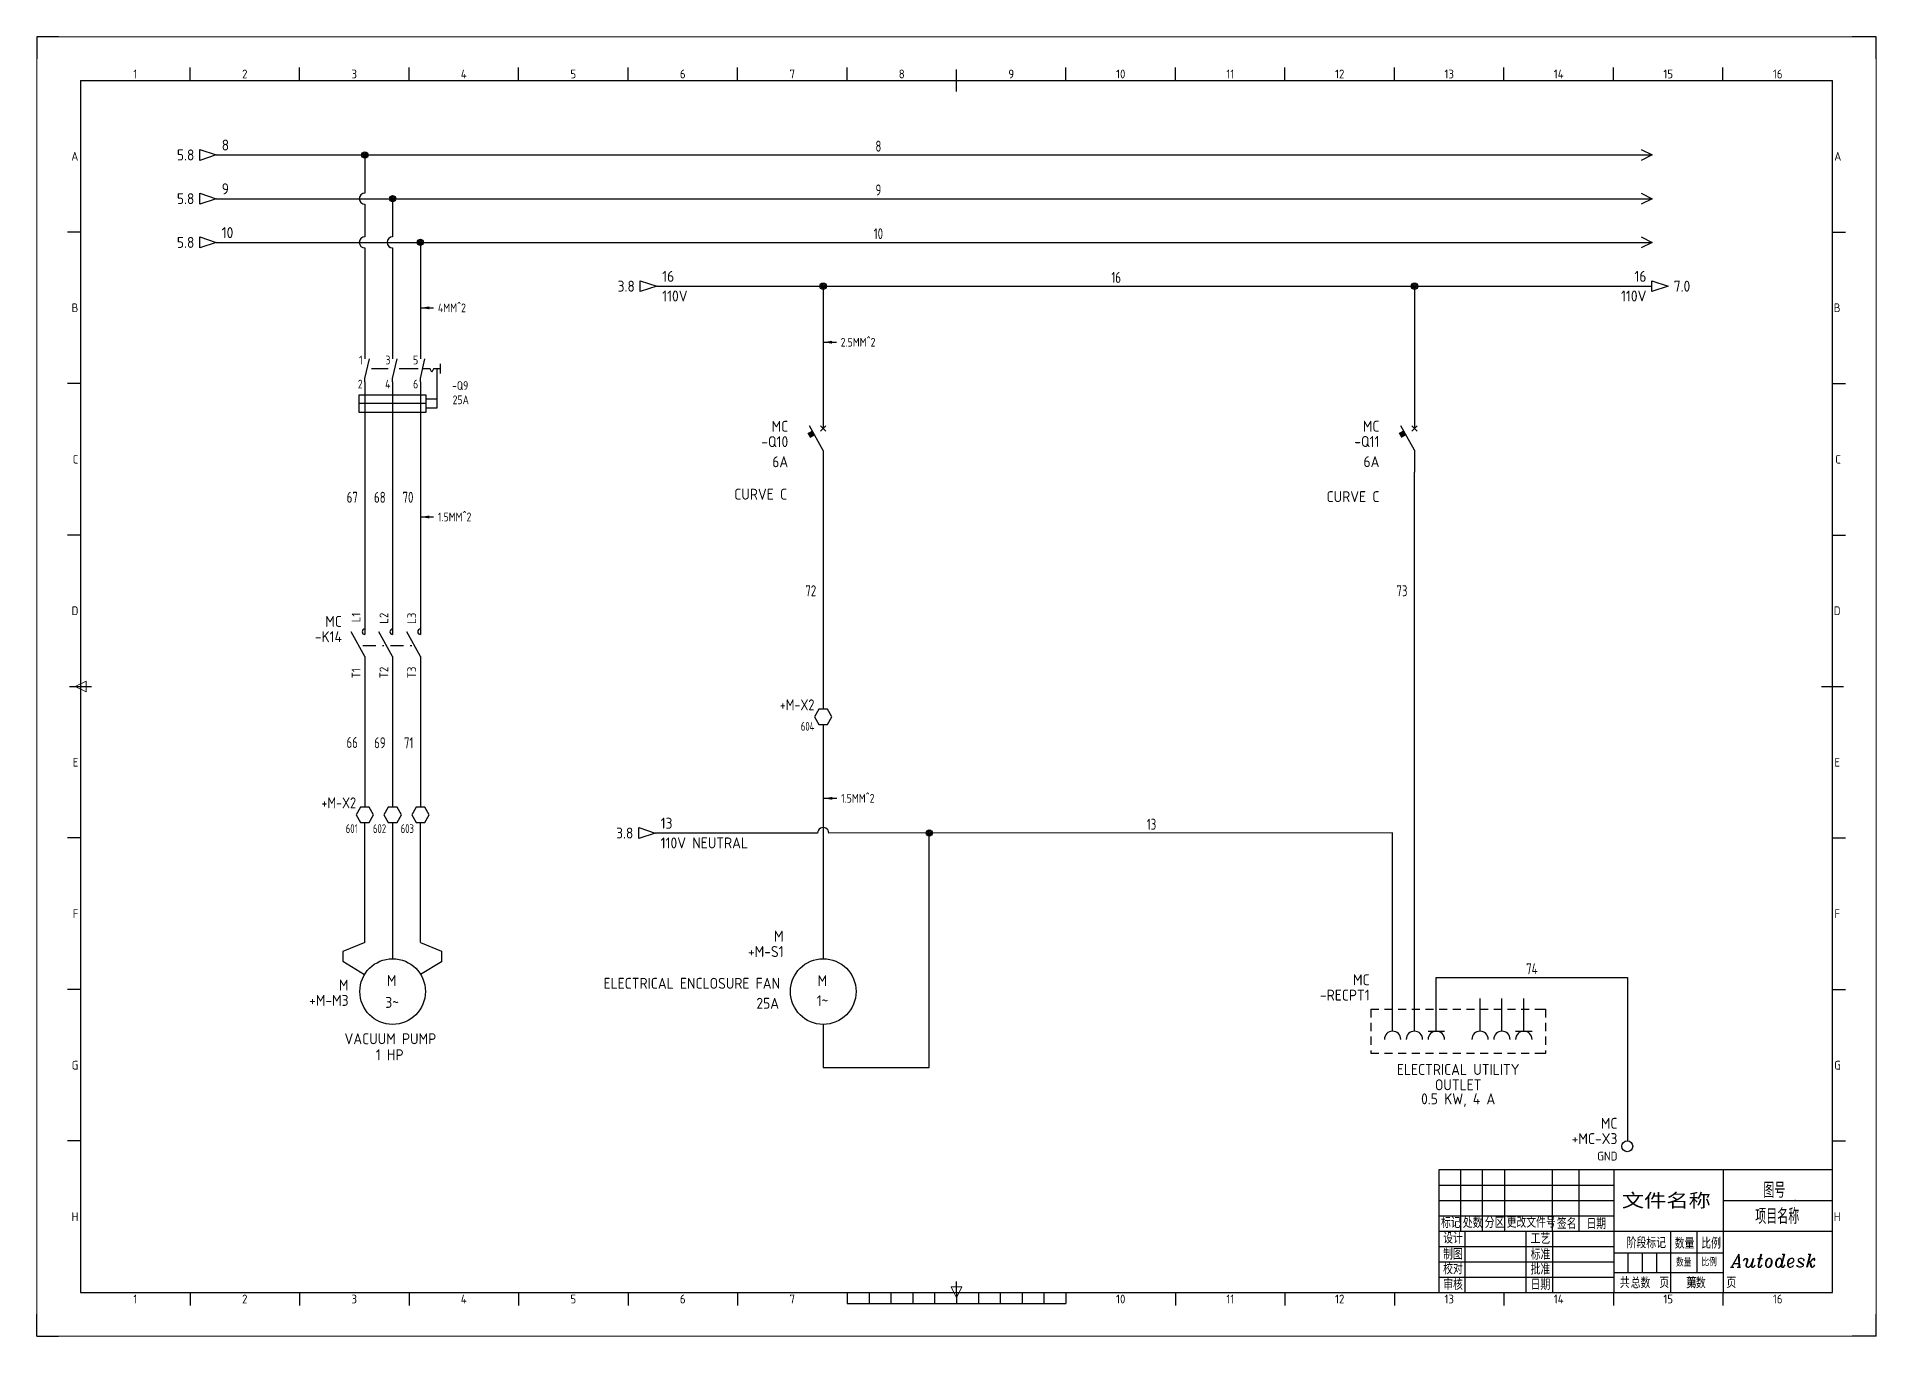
# Model space of a CAD drawing. Header units: millimetres. Extents: x 0 to 841, y 0 to 594.
import ezdxf
from ezdxf.enums import TextEntityAlignment as Align

# ---------------------------------------------------------------- set-up
doc = ezdxf.new("R2010")
doc.units = ezdxf.units.MM
doc.header["$LTSCALE"] = 12
doc.linetypes.add('DASHED', pattern=[0.75, 0.5, -0.25])
for name, color, linetype in [('AE_BOR', 1, 'Continuous'), ('DESC', 150, 'Continuous'), ('GRN_2.5mm^2', 3, 'Continuous'), ('LINK', 9, 'DASHED'), ('LOC', 8, 'Continuous'), ('MISC', 7, 'Continuous'), ('RED_1.5mm^2', 1, 'Continuous'), ('RED_2.5mm^2', 1, 'Continuous'), ('SYMS', 7, 'Continuous'), ('TAGS', 150, 'Continuous'), ('TAN_1.5mm^2', 31, 'Continuous'), ('TAN_4.0mm^2', 31, 'Continuous'), ('TERMS', 123, 'Continuous'), ('WIRENO', 72, 'Continuous'), ('WIREREF', 52, 'Continuous'), ('WIREREF_DEST', 52, 'Continuous'), ('XREF', 7, 'Continuous'), ('图框_外框线', 7, 'Continuous'), ('图框_标题栏属性', 1, 'Continuous'), ('图框_标题栏文字', 6, 'Continuous')]:
    doc.layers.add(name, color=color, linetype=linetype)
doc.styles.get("Standard").update_dxf_attribs({"font": 'txt.shx', "bigfont": 'gbcbig.shx'})
doc.styles.add('WD', font='romans.shx', dxfattribs={"bigfont": 'gbcbig.shx'})
doc.styles.add('WD_IEC', font='isocp2.shx', dxfattribs={"width": 0.9, "height": 4, "bigfont": 'gbcbig.shx'})
doc.styles.add('工程字', font='gbenor.shx', dxfattribs={"bigfont": 'gbcbig.shx'})
doc.dimstyles.get("Standard").update_dxf_attribs({"dimtxt": 0.18, "dimasz": 0.18, "dimexe": 0.18, "dimexo": 0.0625, "dimgap": 0.09, "dimtad": 0, "dimtih": 1, "dimtoh": 1, "dimzin": 0, "dimdsep": 46, "dimtxsty": 'WD_IEC', "dimcen": 0.09, "dimadec": 0, "dimazin": 0, "dimtfac": 1, "dimtofl": 0, "dimtmove": 2, "dimatfit": 3, "dimfxl": 1, "dimtolj": 1, "dimtzin": 0, "dimarcsym": 0})

msp = doc.modelspace()

# ---------------------------------------------------------------- texts
at = {"layer": 'MISC', "char_height": 4, "attachment_point": 4, "style": 'WD_IEC'}
for s, insert in [('4MM^ 2', (183.4, 470.09)), ('2.5MM^ 2', (367.56, 454.38)), ('\\A1;1.5MM^ 2', (183.4, 374.5)), ('\\A1;1.5MM^ 2', (367.73, 245.88))]:
    msp.add_mtext(s, dxfattribs=dict(at, insert=insert))

# ---------------------------------------------------------------- blocks, each defined once
blk = doc.blocks.new('gb_a1')
for p, q in [((20, 574), (20, 20)), ((20, 574), (821, 574)), ((821, 20), (821, 574)), ((20, 20), (821, 20))]:
    blk.add_line(p, q)
at = {"layer": 'AE_BOR', "lineweight": 30}
for p, q in [((10, 594), (0, 594)), ((0, 594), (0, 584)), ((841, 594), (830, 594)), ((841, 584), (841, 594)), ((0, 0), (0, 10)), ((841, 0), (841, 10)), ((0, 0), (10, 0)), ((841, 0), (830, 0))]:
    blk.add_line(p, q, dxfattribs=at)
at = {"layer": 'AE_BOR', "color": 1, "lineweight": 15}
for p, q in [((0, 594), (841, 594)), ((0, 0), (0, 594)), ((841, 594), (841, 0)), ((17.5, 297), (22.5, 299.5)), ((22.5, 294.5), (17.5, 297)), ((22.5, 299.5), (22.5, 294.5)), ((420.5, 17.5), (418, 22.5)), ((418, 22.5), (423, 22.5)), ((423, 22.5), (420.5, 17.5)), ((841, 0), (0, 0))]:
    blk.add_line(p, q, dxfattribs=at)
at = {"layer": 'AE_BOR'}
for p, q in [((70.0625, 574), (70.0625, 580)), ((120.125, 574), (120.125, 580)), ((170.1875, 574), (170.1875, 580)), ((220.25, 574), (220.25, 580)), ((270.3125, 574), (270.3125, 580)), ((320.375, 574), (320.375, 580)), ((370.4375, 574), (370.4375, 580)), ((470.5625, 574), (470.5625, 580)), ((520.625, 574), (520.625, 580)), ((570.6875, 574), (570.6875, 580)), ((620.75, 574), (620.75, 580)), ((670.8125, 574), (670.8125, 580)), ((720.875, 574), (720.875, 580)), ((770.9375, 574), (770.9375, 580)), ((20, 504.75), (14, 504.75)), ((821, 504.75), (827, 504.75)), ((20, 435.5), (14, 435.5)), ((821, 435.5), (827, 435.5)), ((20, 366.25), (14, 366.25)), ((821, 366.25), (827, 366.25)), ((20, 227.75), (14, 227.75)), ((821, 227.75), (827, 227.75)), ((20, 158.5), (14, 158.5)), ((821, 158.5), (827, 158.5)), ((20, 89.25), (14, 89.25)), ((821, 89.25), (827, 89.25)), ((70.0625, 20), (70.0625, 14)), ((120.125, 20), (120.125, 14)), ((170.1875, 20), (170.1875, 14)), ((220.25, 20), (220.25, 14)), ((270.3125, 20), (270.3125, 14)), ((320.375, 20), (320.375, 14)), ((520.625, 20), (520.625, 14)), ((570.6875, 20), (570.6875, 14)), ((620.75, 20), (620.75, 14)), ((670.8125, 20), (670.8125, 14)), ((720.875, 20), (720.875, 14)), ((770.9375, 20), (770.9375, 14))]:
    blk.add_line(p, q, dxfattribs=at)
at = {"layer": 'AE_BOR', "color": 2, "lineweight": 30}
for p, q in [((420.5, 574), (420.5, 579)), ((420.5, 569), (420.5, 574)), ((15, 297), (25, 297)), ((816, 297), (826, 297)), ((370.5, 20), (370.5, 15)), ((380.5, 20), (380.5, 15)), ((390.5, 20), (390.5, 15)), ((400.5, 20), (400.5, 15)), ((410.5, 20), (410.5, 15)), ((420.5, 20), (420.5, 25)), ((420.5, 20), (420.5, 15)), ((430.5, 20), (430.5, 15)), ((440.5, 20), (440.5, 15)), ((450.5, 20), (450.5, 15)), ((460.5, 20), (460.5, 15)), ((470.5, 20), (470.5, 15)), ((370.5, 15), (470.5, 15))]:
    blk.add_line(p, q, dxfattribs=at)
at = {"layer": 'AE_BOR', "style": 'WD_IEC'}
for s, p in [('1', (45.03125, 575)), ('2', (95.09375, 575)), ('3', (145.15625, 575)), ('4', (195.21875, 575)), ('5', (245.28125, 575)), ('6', (295.34375, 575)), ('7', (345.40625, 575)), ('8', (395.46875, 575)), ('9', (445.53125, 575)), ('10', (495.59375, 575)), ('11', (545.65625, 575)), ('12', (595.71875, 575)), ('13', (645.78125, 575)), ('14', (695.84375, 575)), ('15', (745.90625, 575)), ('16', (795.96875, 575)), ('1', (45.03125, 15)), ('2', (95.09375, 15)), ('3', (145.15625, 15)), ('4', (195.21875, 15)), ('5', (245.28125, 15)), ('6', (295.34375, 15)), ('7', (345.40625, 15)), ('10', (495.59375, 15)), ('11', (545.65625, 15)), ('12', (595.71875, 15)), ('13', (645.78125, 15)), ('14', (695.84375, 15)), ('15', (745.90625, 15)), ('16', (795.96875, 15))]:
    blk.add_text(s, height=4, dxfattribs=at).set_placement(p, align=Align.CENTER)
for s, p in [('A', (19, 539.375)), ('A', (825.04762, 539.375)), ('B', (19, 470.125)), ('B', (824.66667, 470.125)), ('C', (19, 400.875)), ('C', (824.85714, 400.875)), ('D', (19, 331.625)), ('D', (824.66667, 331.625)), ('E', (19, 262.375)), ('E', (824.47619, 262.375)), ('F', (19, 193.125)), ('F', (824.47619, 193.125)), ('G', (19, 123.875)), ('G', (824.85714, 123.875)), ('H', (19, 54.625)), ('H', (824.66667, 54.625))]:
    blk.add_text(s, height=4, dxfattribs=at).set_placement(p, align=Align.MIDDLE_RIGHT)
blk = doc.blocks.new('VT0003')
for p, q in [((-1, 1.73), (-2, 0)), ((-2, 0), (-1, -1.73)), ((1, 1.73), (-1, 1.73)), ((2, 0), (1, 1.73)), ((1, -1.73), (2, 0)), ((-1, -1.73), (1, -1.73))]:
    blk.add_line(p, q)
at = {"style": 'WD_IEC', "width": 0.7}
for tag, p in [('INST', (-2, 7.5)), ('LOC', (-2, 4.5))]:
    blk.add_attdef(tag, text='', height=2.5, dxfattribs=at).set_placement(p, align=Align.RIGHT)
at = {"linetype": 'Continuous', "style": 'WD_IEC'}
for tag, height, width, flags, p in [('TAGSTRIP', 2.5, 0.9, 8, (-2, 1.5)), ('ASSYCODE', 0.25, 0.8, 1, (-2, -3.5)), ('MFG', 0.25, 0.8, 1, (-2, -2.5)), ('CAT', 0.25, 0.8, 1, (-2, -3))]:
    blk.add_attdef(tag, text='', height=height, dxfattribs=dict(at, width=width, flags=flags)).set_placement(p, align=Align.RIGHT)
at = {"linetype": 'Continuous', "style": 'WD_IEC', "width": 0.8, "flags": 8}
blk.add_attdef('TERM01', text='', height=2, dxfattribs=at).set_placement((0, 0), align=Align.MIDDLE_CENTER)
at = {"style": 'WD_IEC', "flags": 1}
for tag, p, height in [('X4TERM01', (-2, 0), 0.256), ('X4TERMDESC01', (-1.88, -0.37), 0.4), ('X2TERM01', (0, 1.73), 0.256), ('X2TERMDESC01', (0.15, 1.21), 0.4), ('X2PIN01', (0.52, 1.34), 0.4), ('X1PIN01', (1.39, 0.26), 0.4), ('X1TERMDESC01', (1.88, -0.39), 0.4), ('X1TERM01', (2, 0), 0.256), ('X4PIN01', (-1.82, -0.6), 0.4), ('X8TERM01', (0, -1.73), 0.256), ('X8TERMDESC01', (0, -2.11), 0.4), ('X8PIN01', (0.41, -1.54), 0.4), ('LINKTERM', (1.52, -1.15), 0.4), ('STRIPSEQ', (2.52, -3.93), 0.4)]:
    blk.add_attdef(tag, p, '', height=height, dxfattribs=at)
blk = doc.blocks.new('VMS21P')
for p, q in [((0, 7.5), (0, 2.5)), ((0, -2.5), (-3.125, 3.125)), ((0, -2.5), (0, -7.5))]:
    blk.add_line(p, q)
blk.add_arc((0, 3.125), 0.625, 90, 270)
at = {"style": 'WD_IEC'}
for tag, p in [('INST', (-5.25, 7.75)), ('LOC', (-5.25, 4.25)), ('TAG2', (-5.25, 0.75)), ('XREF', (-5.25, -3.75)), ('DESC1', (-5.25, -7.6)), ('DESC3', (-5.25, -14.6)), ('DESC2', (-5.25, -11.1))]:
    blk.add_attdef(tag, text='', height=2.5, dxfattribs=at).set_placement(p, align=Align.RIGHT)
blk.add_attdef('TERM01', text='', height=2, rotation=90, dxfattribs=at).set_placement((-1, 7.5), align=Align.RIGHT)
at = {"style": 'WD_IEC', "flags": 1}
for tag, p, height in [('X2TERM01', (0, 7.5), 0.32), ('X4LINK', (-2, 0), 0.32), ('X1LINK', (-0.5, 0), 0.32), ('CONTACT', (4, -3.5), 1), ('FAMILY', (4, -5), 1), ('X8TERM02', (0, -7.5), 0.32)]:
    blk.add_attdef(tag, p, '', height=height, dxfattribs=at)
at = {"style": 'WD_IEC'}
blk.add_attdef('TERM02', (-1, -7.5), '', height=2, rotation=90, dxfattribs=at)
blk = doc.blocks.new('VCB1')
for p, q in [((0, 7.5), (0, 2.5)), ((0, -2.5), (-3.12, 3.12)), ((0.62, 1.88), (-0.62, 3.12)), ((-0.62, 1.88), (0.62, 3.12)), ((0, -2.5), (0, -7.5))]:
    blk.add_line(p, q)
blk.add_solid([(-2.52, 2.03), (-3.61, 1.43), (-1.91, 0.94), (-3.01, 0.33)])
at = {"style": 'WD_IEC'}
for tag, p in [('INST', (-8, 5.25)), ('LOC', (-8, 1.75)), ('TAG1', (-8, -1.75)), ('RATING1', (-8, -6.35)), ('DESC1', (-8, -14.35)), ('DESC2', (-8, -17.85)), ('DESC3', (-8, -21.35))]:
    blk.add_attdef(tag, text='', height=2.5, dxfattribs=at).set_placement(p, align=Align.RIGHT)
blk.add_attdef('TERM01', text='', height=2, rotation=90, dxfattribs=at).set_placement((-1, 7.5), align=Align.RIGHT)
at = {"style": 'WD_IEC', "flags": 1}
for tag, p, height in [('X2TERM01', (0, 7.5), 0.32), ('MFG', (2.75, 6.5), 1.5), ('CAT', (2.75, 4), 1.5), ('X4LINK', (-2, 0), 0.32), ('X1LINK', (-0.5, 0), 0.32), ('X8TERM02', (0, -7.5), 0.32), ('ASSYCODE', (1, -9), 1), ('FAMILY', (1, -10.5), 1), ('CATDESC', (1, -12), 1), ('CONTACT', (1, -13.5), 1)]:
    blk.add_attdef(tag, p, '', height=height, dxfattribs=at)
at = {"style": 'WD_IEC'}
blk.add_attdef('TERM02', (-1, -7.5), '', height=2, rotation=90, dxfattribs=at)
at = {"lineweight": 15, "style": 'WD_IEC'}
blk.add_attdef('XREF', text='', height=2.5, dxfattribs=at).set_placement((-8, -10.35), align=Align.RIGHT)
blk = doc.blocks.new('HA1X1')
blk.add_lwpolyline([(-2.5, 1.25), (0, 0), (-2.5, -1.25)])
at = {"style": 'WD_IEC', "flags": 1}
blk.add_attdef('X4TERM01', (0, 0), '', height=0.32, dxfattribs=at)
at = {"style": 'WD_IEC'}
blk.add_attdef('DESC1', (2.5, 0.675), '', height=2.5, dxfattribs=at)
blk.add_attdef('DESC2', text='', height=2.5, dxfattribs=at).set_placement((2.5, -0.675), align=Align.TOP_LEFT)
blk = doc.blocks.new('VCN1RDUP')
at = {"linetype": 'Continuous'}
for p, q in [((0, -7.5), (0, 0)), ((5, -7.5), (5, 0)), ((10, -7.5), (10, 0)), ((20, -7.5), (20, 0)), ((25, -7.5), (25, 0)), ((30, -7.5), (30, 0))]:
    blk.add_line(p, q, dxfattribs=at)
for p, q in [((-5, -2.5), (-3.125, -2.5)), ((-5, -2.5), (-5, -4.375)), ((-1.875, -2.5), (0, -2.5)), ((1.25, -2.5), (3.125, -2.5)), ((4.375, -2.5), (6.25, -2.5)), ((7.5, -2.5), (9.375, -2.5)), ((10.625, -2.5), (12.5, -2.5)), ((13.75, -2.5), (15.625, -2.5)), ((16.875, -2.5), (18.75, -2.5)), ((20, -2.5), (21.875, -2.5)), ((23.125, -2.5), (25, -2.5)), ((26.25, -2.5), (28.125, -2.5)), ((29.375, -2.5), (31.25, -2.5)), ((32.5, -2.5), (35, -2.5)), ((35, -4.375), (35, -2.5)), ((-5, -5.625), (-5, -7.5)), ((8.125, -7.5), (11.875, -7.5)), ((28.125, -7.5), (31.875, -7.5)), ((35, -7.5), (35, -5.625)), ((-5, -8.75), (-5, -10.625)), ((-5, -11.875), (-5, -12.5)), ((-5, -12.5), (-3.125, -12.5)), ((-1.875, -12.5), (0, -12.5)), ((1.25, -12.5), (3.125, -12.5)), ((4.375, -12.5), (6.25, -12.5)), ((7.5, -12.5), (9.375, -12.5)), ((10.625, -12.5), (12.5, -12.5)), ((13.75, -12.5), (15.625, -12.5)), ((16.875, -12.5), (18.75, -12.5)), ((20, -12.5), (21.875, -12.5)), ((23.125, -12.5), (25, -12.5)), ((26.25, -12.5), (28.125, -12.5)), ((29.375, -12.5), (31.25, -12.5)), ((32.5, -12.5), (35, -12.5)), ((35, -10.625), (35, -8.75)), ((35, -12.5), (35, -11.875))]:
    blk.add_line(p, q)
for centre in [(0, -9.375), (5, -9.375), (10, -9.375), (20, -9.375), (25, -9.375), (30, -9.375)]:
    blk.add_arc(centre, 1.875, 0, 180)
at = {"style": 'WD_IEC'}
for tag, p in [('INST', (-5.25, 6.5)), ('LOC', (-5.25, 3)), ('TAG1', (-5.25, -0.5))]:
    blk.add_attdef(tag, text='', height=2.5, dxfattribs=at).set_placement(p, align=Align.RIGHT)
at = {"style": 'WD_IEC', "flags": 1}
for tag, p, height in [('X2TERM01', (0, 0), 0.32), ('X2TERM02', (5, 0), 0.32), ('X2TERM03', (10, 0), 0.32), ('X2TERM04', (20, 0), 0.32), ('X2TERM05', (25, 0), 0.32), ('X2TERM06', (30, 0), 0.32), ('ASSYCODE', (36, -14), 1), ('FAMILY', (36, -15.5), 1), ('CATDESC', (36, -17), 1)]:
    blk.add_attdef(tag, p, '', height=height, dxfattribs=at)
at = {"style": 'WD_IEC', "flags": 9}
for tag, p in [('MFG', (-6, -4)), ('CAT', (-6, -6.5))]:
    blk.add_attdef(tag, text='', height=1.5, dxfattribs=at).set_placement(p, align=Align.RIGHT)
at = {"style": 'WD_IEC'}
for tag, p in [('TERM01', (-1, 0)), ('TERM02', (4, 0)), ('TERM03', (9, 0)), ('TERM04', (19, 0)), ('TERM05', (24, 0)), ('TERM06', (29, 0))]:
    blk.add_attdef(tag, text='', height=2, rotation=90, dxfattribs=at).set_placement(p, align=Align.RIGHT)
at = {"lineweight": 15, "style": 'WD_IEC'}
blk.add_attdef('XREF', text='', height=2.5, dxfattribs=at).set_placement((-6, -11.5), align=Align.RIGHT)
at = {"style": 'WD_IEC'}
for tag, p in [('DESC1', (15, -16.25)), ('DESC2', (15, -19.75)), ('DESC3', (15, -23.25))]:
    blk.add_attdef(tag, text='', height=2.5, dxfattribs=at).set_placement(p, align=Align.MIDDLE)
blk = doc.blocks.new('HA1S1')
blk.add_lwpolyline([(0, 1.25), (3.75, 0), (0, -1.25)], close=True)
at = {"style": 'WD_IEC'}
for tag, height, flags, p in [('WIRENO', 2.5, 8, (-1.25, 1)), ('SIGCODE', 1, 1, (5, 1.8))]:
    blk.add_attdef(tag, text='', height=height, dxfattribs=dict(at, flags=flags)).set_placement(p, align=Align.RIGHT)
at = {"style": 'WD_IEC', "flags": 1}
blk.add_attdef('X4TERM01', (0, 0), '', height=0.32, dxfattribs=at)
at = {"style": 'WD_IEC'}
blk.add_attdef('XREF', text='', height=2.5, dxfattribs=at).set_placement((5, 0), align=Align.MIDDLE_LEFT)
blk.add_attdef('DESC1', text='', height=2.5, dxfattribs=at).set_placement((-1.25, -1), align=Align.TOP_RIGHT)
blk = doc.blocks.new('HA1D3')
blk.add_lwpolyline([(0, 0), (-3.75, -1.25), (-3.75, 1.25)], close=True)
at = {"style": 'WD_IEC'}
blk.add_attdef('XREF', text='', height=2.5, dxfattribs=at).set_placement((-5, 0), align=Align.MIDDLE_RIGHT)
at = {"style": 'WD_IEC', "flags": 1}
blk.add_attdef('SIGCODE', text='', height=1, dxfattribs=at).set_placement((-2.5, 1.8), align=Align.RIGHT)
at = {"style": 'WD_IEC'}
for tag, p, height, flags in [('X1TERM01', (0, 0), 0.32, 1), ('WIRENO', (1.25, 1), 2.5, 8)]:
    blk.add_attdef(tag, p, '', height=height, dxfattribs=dict(at, flags=flags))
blk.add_attdef('DESC1', text='', height=2.5, dxfattribs=at).set_placement((1.25, -1), align=Align.TOP_LEFT)
blk = doc.blocks.new('WD_WNH')
at = {"linetype": 'Continuous', "style": 'WD_IEC', "width": 0.8}
blk.add_attdef('WIRENO', text='', height=2.5, dxfattribs=at).set_placement((0, 0.75), align=Align.CENTER)
at = {"style": 'WD_IEC', "flags": 1}
for tag, p in [('W08USER', (0, 0.375)), ('W04USER', (0, 0.875)), ('W05USER', (0, 0.75)), ('W09USER', (0, 0.25)), ('W03USER', (0, 1)), ('W06USER', (0, 0.625)), ('W07USER', (0, 0.5)), ('W02USER', (0, 1.125)), ('W01USER', (0, 1.25)), ('W10USER', (0, 0.125))]:
    blk.add_attdef(tag, text='', height=0.08, dxfattribs=at).set_placement(p, align=Align.CENTER)
blk = doc.blocks.new('WD_WNV')
at = {"linetype": 'Continuous', "style": 'WD_IEC', "width": 0.8}
blk.add_attdef('WIRENO', text='', height=2.5, dxfattribs=at).set_placement((-1.6, 0), align=Align.MIDDLE_RIGHT)
at = {"style": 'WD_IEC', "flags": 1}
for tag, p in [('W08USER', (-1, 0.375)), ('W04USER', (-1, 0.875)), ('W05USER', (-1, 0.75)), ('W09USER', (-1, 0.25)), ('W03USER', (-1, 1)), ('W06USER', (-1, 0.625)), ('W07USER', (-1, 0.5)), ('W02USER', (-1, 1.125)), ('W01USER', (-1, 1.25)), ('W10USER', (-1, 0.125))]:
    blk.add_attdef(tag, text='', height=0.08, dxfattribs=at).set_placement(p, align=Align.CENTER)
blk = doc.blocks.new('HDV1_04QM1')
for p, q in [((0, 0), (0, -0.75)), ((0, -5.25), (1.04, -0.75)), ((6.35, 0), (6.35, -0.75)), ((6.35, -5.25), (7.39, -0.75)), ((12.7, 0), (12.7, -0.75)), ((12.7, -5.25), (13.74, -0.75)), ((0, -6), (0, -5.25)), ((6.35, -6), (6.35, -5.25)), ((12.7, -6), (12.7, -5.25))]:
    blk.add_line(p, q)
at = {"linetype": 'DASHED'}
for p, q in [((14.95, -3), (13.26, -3)), ((15.33, -3.75), (14.95, -3)), ((15.7, -3), (15.33, -3.75)), ((17.2, -3), (15.7, -3))]:
    blk.add_line(p, q, dxfattribs=at)
at = {"linetype": 'Continuous'}
blk.add_line((17.2, -1.88), (17.2, -4.12), dxfattribs=at)
at = {"layer": 'LINK'}
for p, q in [((5.35, -3), (1.5, -3)), ((12.2, -3), (7.85, -3))]:
    blk.add_line(p, q, dxfattribs=at)
at = {"layer": 'SYMS'}
for p, q in [((16.45, -2.97), (16.45, -11.97)), ((13.95, -10.97), (-1.3, -10.97)), ((16.45, -9.97), (13.95, -9.97)), ((16.45, -11.97), (13.95, -11.97))]:
    blk.add_line(p, q, dxfattribs=at)
blk.add_lwpolyline([(13.95, -8.97), (13.95, -12.97), (-1.3, -12.97), (-1.3, -8.97)], close=True, dxfattribs=at)
at = {"linetype": 'Continuous', "style": 'WD_IEC', "width": 0.8}
for tag, p in [('TERM01', (-0.5, 0)), ('TERM03', (5.85, 0)), ('TERM05', (12.2, 0)), ('TERM02', (-0.5, -5.5)), ('TERM04', (5.85, -5.5)), ('TERM06', (12.2, -5.5))]:
    blk.add_attdef(tag, text='', height=1, dxfattribs=at).set_placement(p, align=Align.TOP_RIGHT)
at = {"style": 'WD_IEC', "width": 0.8}
for tag, p in [('LOC', (14.2, -1)), ('INST', (15.45, -1))]:
    blk.add_attdef(tag, text='', height=1, rotation=270, dxfattribs=at).set_placement(p, align=Align.RIGHT)
at = {"color": 7, "style": 'WD_IEC'}
for tag, p in [('X8LINK', (-1, -3)), ('X2LINK', (17.45, -3))]:
    blk.add_attdef(tag, p, '', height=0.16, rotation=270, dxfattribs=at)
at = {"style": 'WD_IEC', "flags": 1}
for tag, p, height in [('X2TERM01', (0, 0), 0.18), ('X2TERM03', (6.35, 0), 0.18), ('X2TERM05', (12.7, 0), 0.18), ('X8TERM02', (0, -6), 0.18), ('X8TERM04', (6.35, -6), 0.18), ('X8TERM06', (12.7, -6), 0.18), ('FAMILY', (15.64, -4.5), 0.16)]:
    blk.add_attdef(tag, p, '', height=height, rotation=270, dxfattribs=at)
at = {"style": 'WD_IEC', "width": 0.8}
blk.add_attdef('XREF', text='', height=1, rotation=270, dxfattribs=at).set_placement((11.2, -3), align=Align.TOP_CENTER)
at = {"style": 'WD_IEC', "width": 0.9}
for tag, p in [('TAG1', (20.48, -4.84)), ('DESC2', (20.48, -7.69)), ('DESC3', (20.48, -9.19)), ('DESC1', (20.48, -6.19))]:
    blk.add_attdef(tag, text='', height=1, dxfattribs=at).set_placement(p, align=Align.CENTER)
at = {"style": 'WD_IEC', "flags": 1}
for tag, p, width in [('CONTACT', (15.3, -4.5), 0.9), ('ASSYCODE', (15.42, -5.8), 0.9), ('CAT', (15.79, -5.8), 0.8), ('MFG', (16.17, -5.8), 0.8)]:
    blk.add_attdef(tag, p, '', height=0.16, rotation=270, dxfattribs=dict(at, width=width))
at = {"style": 'WD_IEC', "width": 0.9}
blk.add_attdef('RATING1', text='', height=1, dxfattribs=at).set_placement((17.87, -10.11), align=Align.MIDDLE_LEFT)
blk = doc.blocks.new('CorpLogoBlock')
at = {"insert": (-46.09, 17.54), "char_height": 6, "width": 37.2055, "attachment_point": 1, "style": '工程字'}
blk.add_mtext('{\\Fitalic|c0;Autodesk}', dxfattribs=at)
blk = doc.blocks.new('GB_TitleBlock')
at = {"lineweight": -3}
for p, q in [((-50, 42), (0, 42)), ((-50, 28), (0, 28))]:
    blk.add_line(p, q, dxfattribs=at)
blk.add_point((-16.99, 42), dxfattribs=at)
at = {"layer": '图框_外框线'}
for p, q in [((-170, 56), (-170, 28)), ((-160, 28), (-160, 56)), ((-150, 56), (-150, 28)), ((-128, 28), (-128, 56)), ((-116, 56), (-116, 28)), ((-100, 56), (-100, 0)), ((-50, 56), (-50, 0)), ((-180, 49), (-100, 49)), ((-180, 42), (-100, 42)), ((-180, 35), (-100, 35)), ((-180, 28), (-50, 28)), ((-168, 0), (-168, 28)), ((-140, 0), (-140, 28)), ((-128, 28), (-128, 0)), ((-74, 28), (-74, 0)), ((-62, 28), (-62, 9)), ((-180, 21), (-100, 21)), ((-50, 18), (-100, 18)), ((-93.5, 18), (-93.5, 9)), ((-87, 18), (-87, 9)), ((-80.5, 18), (-80.5, 9)), ((-180, 14), (-100, 14)), ((-50, 9), (-100, 9)), ((-180, 7), (-100, 7))]:
    blk.add_line(p, q, dxfattribs=at)
blk.add_lwpolyline([(0, 56), (-180, 56), (-180, 0), (0, 0), (0, 56)], dxfattribs=at)
at = {"style": 'WD', "flags": 1}
blk.add_attdef('WD_TB', (-168.38, 50.46), '', height=2, dxfattribs=at)
at = {"layer": '图框_标题栏属性', "style": '工程字'}
for tag, p in [('REV3', (-179.58, 50.91)), ('REV2', (-179.43, 43.49)), ('REV1', (-179.43, 36.77))]:
    blk.add_attdef(tag, p, '', height=3, dxfattribs=at)
for tag, height, width, p, p2 in [('REV3DET', 3, 13.288798, (-148.76, 50.77), (-130.49, 50.77)), ('BY3', 3, 6.930672, (-126.95, 50.77), (-117.42, 50.77)), ('RD3', 3, 9.096075, (-114.66, 50.77), (-102.16, 50.77)), ('REV2DET', 3, 1.39216, (-148.76, 43.77), (-130.49, 43.77)), ('BY2', 3, 6.930672, (-126.95, 43.77), (-117.42, 43.77)), ('RD2', 3, 9.096075, (-114.66, 43.77), (-102.16, 43.77)), ('文件名称', 7, 2.04191, (-96.3, 38.33), (-55.63, 38.33)), ('REV1DET', 3, 13.288798, (-148.76, 36.77), (-130.49, 36.77)), ('BY1', 3, 6.930672, (-126.95, 36.77), (-117.42, 36.77)), ('RD1', 3, 9.096075, (-114.66, 36.77), (-102.16, 36.77))]:
    blk.add_attdef(tag, text='', height=height, dxfattribs=dict(at, width=width)).set_placement(p, p2, align=Align.FIT)
for tag, p in [('图号', (-26.57, 46.93)), ('项目名称', (-25.25, 35.16))]:
    blk.add_attdef(tag, text='', height=7, dxfattribs=at).set_placement(p, align=Align.MIDDLE)
at = {"layer": '图框_标题栏属性', "lineweight": -3}
for tag, p in [('设计', (-163.59, 22.3)), ('工艺', (-123.59, 22.3)), ('制图', (-163.59, 15.3)), ('标准', (-123.59, 15.3)), ('校对', (-163.59, 8.3)), ('批准', (-123.59, 8.3)), ('审核', (-163.59, 1.3)), ('日期', (-123.59, 1.3))]:
    blk.add_attdef(tag, p, '', height=5, dxfattribs=at)
at = {"layer": '图框_标题栏属性', "style": '工程字'}
for tag, height, p in [('数量', 3.5, (-68.02, 13.58)), ('比例', 3.5, (-56.4, 13.74)), ('总数', 5, (-87.74, 4.36)), ('页数', 5, (-62.45, 4.36))]:
    blk.add_attdef(tag, text='', height=height, dxfattribs=at).set_placement(p, align=Align.MIDDLE_CENTER)
at = {"layer": '图框_标题栏文字', "style": '工程字'}
for s, p in [('标记', (-179, 29.44)), ('处数', (-169, 29.44)), ('分区', (-159, 29.44)), ('更改文件号', (-149, 29.59)), ('签名', (-126, 29)), ('日期', (-112.47, 28.98)), ('设计', (-177.99, 22.35)), ('工艺', (-138.02, 22.15)), ('阶段标记', (-94.11, 20.2)), ('数量', (-72.11, 20)), ('比例', (-60, 20)), ('制图', (-178.04, 15.02)), ('标准', (-137.99, 14.92)), ('校对', (-177.99, 8.33)), ('批准', (-138.02, 8.15)), ('审核', (-177.99, 1.15)), ('日期', (-138.02, 1.15)), ('共     页   第     页', (-97.24, 2))]:
    blk.add_text(s, height=5, dxfattribs=at).set_placement(p)
blk = doc.blocks.new('wddot')
for radius in [0.72, 0.449, 0.223]:
    blk.add_circle((0, 0), radius)
blk = doc.blocks.new('VT0002')
blk.add_circle((0, 0), 1.25)
at = {"style": 'WD_IEC'}
for tag, p in [('INST', (-2.25, 7.5)), ('LOC', (-2.25, 4))]:
    blk.add_attdef(tag, text='', height=2.5, dxfattribs=at).set_placement(p, align=Align.RIGHT)
at = {"style": 'WD_IEC', "flags": 1}
for tag, p, height in [('ASSYCODE', (2.75, 10.75), 1), ('CATDESC', (2.75, 9.25), 1), ('MFG', (2.75, 7.25), 1.5), ('CAT', (2.75, 4.75), 1.5), ('X4TERM01', (-1.25, 0), 0.32), ('X4PIN01', (-1.25, 1), 0.4), ('X4TERMDESC01', (-1.25, 0.5), 0.4), ('X2TERM01', (0, 1.25), 0.32), ('X2PIN01', (0, 2.25), 0.4), ('X2TERMDESC01', (0, 1.75), 0.4), ('X8PIN01', (0, -0.25), 0.4), ('X1TERM01', (1.25, 0), 0.32), ('X1PIN01', (1.25, 1), 0.4), ('X1TERMDESC01', (1.25, 0.5), 0.4), ('X8TERM01', (0, -1.25), 0.32), ('X8TERMDESC01', (0, -0.75), 0.4), ('STRIPSEQ', (0, -3), 0.4), ('LINKTERM', (0, -2), 0.4)]:
    blk.add_attdef(tag, p, '', height=height, dxfattribs=at)
at = {"style": 'WD_IEC', "flags": 8}
for tag, height, p in [('TAGSTRIP', 2.5, (-2.25, 0.5)), ('TERM01', 2, (-2.25, -3.25))]:
    blk.add_attdef(tag, text='', height=height, dxfattribs=at).set_placement(p, align=Align.RIGHT)
blk = doc.blocks.new('VMO12')
blk.add_circle((0, 0), 7.5)
at = {"style": 'WD_IEC'}
for tag, p in [('INST', (-10.5, 15.25)), ('LOC', (-10.5, 11.75)), ('TAG1', (-10.5, 8.25)), ('DESC1', (-10.5, 4)), ('DESC2', (-10.5, 0.5)), ('RATING1', (-10.5, -6.5)), ('DESC3', (-10.5, -3)), ('RATING2', (-10.5, -10)), ('RATING3', (-10.5, -13.5))]:
    blk.add_attdef(tag, text='', height=2.5, dxfattribs=at).set_placement(p, align=Align.RIGHT)
blk.add_attdef('TERM01', (-1, 7.48), '', height=2, rotation=90, dxfattribs=at)
at = {"style": 'WD_IEC', "flags": 1}
for tag, p, height in [('MFG', (2.75, 11.5), 1.5), ('CAT', (2.75, 9), 1.5), ('X2TERM01', (0, 7.5), 0.32), ('X4LINK', (-7.5, 0), 0.32), ('X1LINK', (7.5, 0), 0.32), ('X8TERM02', (0, -7.5), 0.32), ('ASSYCODE', (1, -9), 1), ('X0TERM03', (5.3, -5.3), 0.32), ('FAMILY', (1, -10.5), 1), ('CATDESC', (1, -12), 1)]:
    blk.add_attdef(tag, p, '', height=height, dxfattribs=at)
at = {"style": 'WD_IEC'}
for tag, p in [('M', (-0.2, 1.24)), ('1~', (-0.17, -3.35))]:
    blk.add_attdef(tag, text='', height=2.5, dxfattribs=at).set_placement(p, align=Align.CENTER)
blk.add_attdef('TERM02', text='', height=2, rotation=90, dxfattribs=at).set_placement((-0.9, -7.98), align=Align.RIGHT)
at = {"linetype": 'Continuous', "style": 'WD_IEC'}
blk.add_attdef('TERM03', text='', height=2, dxfattribs=at).set_placement((7.55, -5.55), align=Align.MIDDLE_LEFT)
at = {"lineweight": 15, "style": 'WD_IEC'}
blk.add_attdef('XREF', text='', height=2.5, dxfattribs=at).set_placement((-10.5, -17), align=Align.RIGHT)
blk = doc.blocks.new('VMO13')
blk.add_circle((0, 0), 7.5)
at = {"style": 'WD_IEC'}
for tag, p in [('INST', (-15.5, 12.75)), ('LOC', (-15.5, 9.25)), ('TAG1', (-15.5, 5.75)), ('DESC2', (-15.5, -2)), ('DESC1', (-15.5, 1.5)), ('DESC3', (-15.5, -5.5)), ('RATING1', (-15.5, -9)), ('RATING2', (-15.5, -12.5)), ('RATING3', (-15.5, -16))]:
    blk.add_attdef(tag, text='', height=2.5, dxfattribs=at).set_placement(p, align=Align.RIGHT)
blk.add_attdef('TERM02', (-0.69, 7.75), '', height=2, rotation=90, dxfattribs=at)
at = {"style": 'WD_IEC', "flags": 1}
for tag, p, height in [('MFG', (12.75, 9), 1.5), ('X0TERM01', (-6.4, 3.9), 0.32), ('X2TERM02', (0, 7.5), 0.32), ('X0TERM03', (6.4, 3.9), 0.32), ('CAT', (12.75, 6.5), 1.5), ('X4LINK', (-7.5, 0), 0.32), ('X1LINK', (7.5, 0), 0.32), ('X8TERM04', (0, -7.5), 0.32), ('ASSYCODE', (1, -9), 1), ('FAMILY', (1, -10.5), 1), ('CATDESC', (1, -12), 1)]:
    blk.add_attdef(tag, p, '', height=height, dxfattribs=at)
at = {"style": 'WD_IEC'}
for tag, p in [('TERM03', (9.35, 4.53)), ('TERM01', (-7.35, 4.34)), ('TERM04', (-0.59, -7.92))]:
    blk.add_attdef(tag, text='', height=2, rotation=90, dxfattribs=at).set_placement(p, align=Align.RIGHT)
for tag, p in [('M', (-0.22, 1.27)), ('3~', (-0.12, -3.73))]:
    blk.add_attdef(tag, text='', height=2.5, dxfattribs=at).set_placement(p, align=Align.CENTER)
at = {"lineweight": 15, "style": 'WD_IEC'}
blk.add_attdef('XREF', text='', height=2.5, dxfattribs=at).set_placement((-15.5, -19.5), align=Align.RIGHT)

# ---------------------------------------------------------------- linework, layer by layer
at = {"layer": 'GRN_2.5mm^2'}
for p, q in [((639.88, 163.97), (727.25, 163.97)), ((639.88, 154.43), (639.88, 163.97)), ((727.25, 163.97), (727.25, 89.32))]:
    msp.add_line(p, q, dxfattribs=at)
at = {"layer": 'LINK'}
for points in [[(149, 315.75), (158.7, 315.75)], [(161.7, 315.75), (171.4, 315.75)]]:
    msp.add_lwpolyline(points, dxfattribs=at)
at = {"layer": 'RED_1.5mm^2'}
for p, q in [((150, 436.25), (150, 330.75)), ((162.7, 436.25), (162.7, 330.75)), ((175.4, 436.25), (175.4, 330.75)), ((150, 300.75), (150, 241.79)), ((162.7, 300.75), (162.7, 241.79)), ((175.4, 300.75), (175.4, 241.79)), ((150, 180), (150, 234.86)), ((162.7, 234.86), (162.7, 172.56)), ((175.4, 180), (175.4, 234.86)), ((150, 180), (140, 175.86)), ((175.4, 180), (185, 176.02)), ((140, 175.86), (140, 171.4)), ((140, 171.4), (149.89, 165.37)), ((185, 171.15), (175.51, 165.37)), ((185, 176.02), (185, 171.15))]:
    msp.add_line(p, q, dxfattribs=at)
at = {"layer": 'RED_2.5mm^2'}
for p, q in [((283.44, 480), (738.44, 480)), ((359.56, 480), (359.56, 424.93)), ((629.88, 480), (629.88, 424.99)), ((357.02, 230), (282.74, 230)), ((619.88, 230.06), (362.1, 230)), ((408.05, 122.85), (408.05, 230)), ((619.88, 154.43), (619.88, 230.06)), ((359.56, 142.56), (359.56, 122.85)), ((359.56, 122.85), (408.05, 122.85))]:
    msp.add_line(p, q, dxfattribs=at)
msp.add_arc((359.56, 230), 2.54, 0.00182, 180.00182, dxfattribs=at)
at = {"layer": 'TAN_1.5mm^2'}
for p, q in [((359.56, 394.93), (359.56, 286.58)), ((629.88, 154.43), (629.88, 394.99)), ((359.56, 279.65), (359.56, 172.56))]:
    msp.add_line(p, q, dxfattribs=at)
at = {"layer": 'TAN_4.0mm^2'}
for p, q in [((82.04, 540), (738.56, 540)), ((150, 540), (150, 522.54)), ((82.04, 520), (738.56, 520)), ((150, 517.46), (150, 502.54)), ((162.7, 520), (162.7, 502.54)), ((82.04, 500), (738.56, 500)), ((150, 497.46), (150, 448.25)), ((162.7, 497.46), (162.7, 448.25)), ((175.4, 500), (175.4, 448.25))]:
    msp.add_line(p, q, dxfattribs=at)
for centre in [(150, 520), (150, 500), (162.7, 500)]:
    msp.add_arc(centre, 2.54, 90, 270, dxfattribs=at)

# ---------------------------------------------------------------- block references
for name, p in [('gb_a1', (0, 0)), ('CorpLogoBlock', (821, 20))]:
    msp.add_blockref(name, p)
ref = msp.add_blockref('GB_TitleBlock', (821, 20))
ref.add_attrib('页数', '页数', dxfattribs={"layer": '图框_标题栏属性', "height": 5, "style": '工程字'}).set_placement((758.55, 24.36), align=Align.MIDDLE_CENTER)
ref.add_attrib('总数', '总数', dxfattribs={"layer": '图框_标题栏属性', "height": 5, "style": '工程字'}).set_placement((733.26, 24.36), align=Align.MIDDLE_CENTER)
ref.add_attrib('比例', '比例', dxfattribs={"layer": '图框_标题栏属性', "height": 3.5, "style": '工程字'}).set_placement((764.6, 33.74), align=Align.MIDDLE_CENTER)
ref.add_attrib('数量', '数量', dxfattribs={"layer": '图框_标题栏属性', "height": 3.5, "style": '工程字'}).set_placement((752.98, 33.58), align=Align.MIDDLE_CENTER)
ref.add_attrib('项目名称', '项目名称', dxfattribs={"layer": '图框_标题栏属性', "height": 7, "style": '工程字'}).set_placement((795.75, 55.16), align=Align.MIDDLE)
ref.add_attrib('图号', '图号', dxfattribs={"layer": '图框_标题栏属性', "height": 7, "style": '工程字'}).set_placement((794.43, 66.93), align=Align.MIDDLE)
ref.add_attrib('文件名称', '文件名称', dxfattribs={"layer": '图框_标题栏属性', "height": 7, "style": '工程字', "width": 2.04191}).set_placement((724.7, 58.33), (765.37, 58.33), align=Align.FIT)
at = {"layer": 'MISC'}
ref = msp.add_blockref('VCN1RDUP', (619.88, 154.43), dxfattribs=dict(at, xscale=2, yscale=2, zscale=2))
ref.add_attrib('TAG1', '-RECPT1', dxfattribs={"layer": 'TAGS', "height": 5, "style": 'WD_IEC'}).set_placement((609.38, 153.43), align=Align.RIGHT)
ref.add_attrib('LOC', 'MC', dxfattribs={"layer": 'LOC', "height": 5, "style": 'WD_IEC'}).set_placement((609.38, 160.43), align=Align.RIGHT)
ref.add_attrib('DESC1', 'ELECTRICAL UTILITY', dxfattribs={"layer": 'DESC', "height": 5, "style": 'WD_IEC'}).set_placement((649.88, 121.93), align=Align.MIDDLE)
ref.add_attrib('DESC2', 'OUTLET', dxfattribs={"layer": 'DESC', "height": 5, "style": 'WD_IEC'}).set_placement((649.88, 114.93), align=Align.MIDDLE)
ref.add_attrib('DESC3', '0.5 KW, 4 A', dxfattribs={"layer": 'DESC', "height": 5, "style": 'WD_IEC'}).set_placement((649.88, 107.93), align=Align.MIDDLE)
at = {"layer": 'SYMS'}
ref = msp.add_blockref('HA1D3', (82.04, 540), dxfattribs=dict(at, xscale=2, yscale=2, zscale=2))
ref.add_attrib('WIRENO', '8', (84.54, 542), dxfattribs={"layer": 'WIREREF_DEST', "height": 5, "style": 'WD_IEC', "flags": 8})
ref.add_attrib('XREF', '5.8', dxfattribs={"layer": 'XREF', "height": 5, "style": 'WD_IEC'}).set_placement((72.04, 540), align=Align.MIDDLE_RIGHT)
at = {"layer": 'SYMS', "xscale": 2, "yscale": 2, "zscale": 2}
for name, p in [('wddot', (150, 540)), ('HA1X1', (738.56, 540)), ('wddot', (162.7, 520)), ('HA1X1', (738.56, 520)), ('wddot', (175.4, 500)), ('HA1X1', (738.56, 500)), ('wddot', (359.56, 480)), ('wddot', (629.88, 480)), ('wddot', (408.05, 230))]:
    msp.add_blockref(name, p, dxfattribs=at)
at = {"layer": 'SYMS'}
ref = msp.add_blockref('HA1D3', (82.04, 520), dxfattribs=dict(at, xscale=2, yscale=2, zscale=2))
ref.add_attrib('WIRENO', '9', (84.54, 522), dxfattribs={"layer": 'WIREREF_DEST', "height": 5, "style": 'WD_IEC', "flags": 8})
ref.add_attrib('XREF', '5.8', dxfattribs={"layer": 'XREF', "height": 5, "style": 'WD_IEC'}).set_placement((72.04, 520), align=Align.MIDDLE_RIGHT)
ref = msp.add_blockref('HA1D3', (82.04, 500), dxfattribs=dict(at, xscale=2, yscale=2, zscale=2))
ref.add_attrib('WIRENO', '10', (84.54, 502), dxfattribs={"layer": 'WIREREF_DEST', "height": 5, "style": 'WD_IEC', "flags": 8})
ref.add_attrib('XREF', '5.8', dxfattribs={"layer": 'XREF', "height": 5, "style": 'WD_IEC'}).set_placement((72.04, 500), align=Align.MIDDLE_RIGHT)
ref = msp.add_blockref('HA1D3', (283.44, 480), dxfattribs=dict(at, xscale=2, yscale=2, zscale=2))
ref.add_attrib('WIRENO', '16', (285.94, 482), dxfattribs={"layer": 'WIREREF_DEST', "height": 5, "style": 'WD_IEC', "flags": 8})
ref.add_attrib('DESC1', '110V', dxfattribs={"layer": 'DESC', "height": 5, "style": 'WD_IEC'}).set_placement((285.94, 478), align=Align.TOP_LEFT)
ref.add_attrib('XREF', '3.8', dxfattribs={"layer": 'XREF', "height": 5, "style": 'WD_IEC'}).set_placement((273.44, 480), align=Align.MIDDLE_RIGHT)
ref = msp.add_blockref('HA1S1', (738.44, 480), dxfattribs=dict(at, xscale=2, yscale=2, zscale=2))
ref.add_attrib('WIRENO', '16', dxfattribs={"layer": 'WIREREF', "height": 5, "style": 'WD_IEC', "flags": 8}).set_placement((735.94, 482), align=Align.RIGHT)
ref.add_attrib('DESC1', '110V', dxfattribs={"layer": 'DESC', "height": 5, "style": 'WD_IEC'}).set_placement((735.94, 478), align=Align.TOP_RIGHT)
ref.add_attrib('XREF', '7.0', dxfattribs={"layer": 'XREF', "height": 5, "style": 'WD_IEC'}).set_placement((748.44, 480), align=Align.MIDDLE_LEFT)
ref = msp.add_blockref('HDV1_04QM1', (150, 448.25), dxfattribs=dict(at, xscale=2, yscale=2, zscale=2))
ref.add_attrib('TERM01', '1', dxfattribs={"layer": 'TERMS', "linetype": 'Continuous', "height": 4, "style": 'WD_IEC', "width": 0.9}).set_placement((149, 448.25), align=Align.TOP_RIGHT)
ref.add_attrib('TERM02', '2', dxfattribs={"layer": 'TERMS', "linetype": 'Continuous', "height": 4, "style": 'WD_IEC', "width": 0.9}).set_placement((149, 437.25), align=Align.TOP_RIGHT)
ref.add_attrib('TERM04', '4', dxfattribs={"layer": 'TERMS', "linetype": 'Continuous', "height": 4, "style": 'WD_IEC', "width": 0.9}).set_placement((161.7, 437.25), align=Align.TOP_RIGHT)
ref.add_attrib('TERM06', '6', dxfattribs={"layer": 'TERMS', "linetype": 'Continuous', "height": 4, "style": 'WD_IEC', "width": 0.9}).set_placement((174.4, 437.25), align=Align.TOP_RIGHT)
ref.add_attrib('RATING1', '25A', dxfattribs={"layer": 'MISC', "height": 4, "style": 'WD_IEC', "width": 0.9}).set_placement((190.11, 428.04), align=Align.MIDDLE_LEFT)
ref.add_attrib('TAG1', '-Q9', dxfattribs={"layer": 'TAGS', "height": 4, "style": 'WD_IEC', "width": 0.9}).set_placement((193.58, 432.59), align=Align.CENTER)
ref.add_attrib('TERM03', '3', dxfattribs={"layer": 'TERMS', "linetype": 'Continuous', "height": 4, "style": 'WD_IEC', "width": 0.9}).set_placement((161.7, 448.25), align=Align.TOP_RIGHT)
ref.add_attrib('TERM05', '5', dxfattribs={"layer": 'TERMS', "linetype": 'Continuous', "height": 4, "style": 'WD_IEC', "width": 0.9}).set_placement((174.4, 448.25), align=Align.TOP_RIGHT)
ref = msp.add_blockref('VCB1', (359.56, 409.93), dxfattribs=dict(at, xscale=2, yscale=2, zscale=2))
ref.add_attrib('TAG1', '-Q10', dxfattribs={"layer": 'TAGS', "height": 5, "style": 'WD_IEC'}).set_placement((343.56, 406.43), align=Align.RIGHT)
ref.add_attrib('LOC', 'MC', dxfattribs={"layer": 'LOC', "height": 5, "style": 'WD_IEC'}).set_placement((343.56, 413.43), align=Align.RIGHT)
ref.add_attrib('RATING1', '6A', dxfattribs={"layer": 'MISC', "height": 5, "style": 'WD_IEC'}).set_placement((343.56, 397.23), align=Align.RIGHT)
ref.add_attrib('DESC3', 'CURVE C', dxfattribs={"layer": 'DESC', "height": 5, "style": 'WD_IEC'}).set_placement((343.05, 382.41), align=Align.RIGHT)
ref = msp.add_blockref('VCB1', (629.88, 409.99), dxfattribs=dict(at, xscale=2, yscale=2, zscale=2))
ref.add_attrib('TAG1', '-Q11', dxfattribs={"layer": 'TAGS', "height": 5, "style": 'WD_IEC'}).set_placement((613.87, 406.49), align=Align.RIGHT)
ref.add_attrib('LOC', 'MC', dxfattribs={"layer": 'LOC', "height": 5, "style": 'WD_IEC'}).set_placement((613.87, 413.49), align=Align.RIGHT)
ref.add_attrib('RATING1', '6A', dxfattribs={"layer": 'MISC', "height": 5, "style": 'WD_IEC'}).set_placement((613.87, 397.29), align=Align.RIGHT)
ref.add_attrib('DESC1', 'CURVE C', dxfattribs={"layer": 'DESC', "height": 5, "style": 'WD_IEC'}).set_placement((613.87, 381.29), align=Align.RIGHT)
ref = msp.add_blockref('VMS21P', (150, 315.75), dxfattribs=dict(at, xscale=2, yscale=2, zscale=2))
ref.add_attrib('TAG2', '-K14', dxfattribs={"layer": 'TAGS', "height": 5, "style": 'WD_IEC'}).set_placement((139.5, 317.25), align=Align.RIGHT)
ref.add_attrib('LOC', 'MC', dxfattribs={"layer": 'LOC', "height": 5, "style": 'WD_IEC'}).set_placement((139.5, 324.25), align=Align.RIGHT)
ref.add_attrib('TERM01', 'L1', dxfattribs={"layer": 'TERMS', "height": 4, "rotation": 90, "style": 'WD_IEC'}).set_placement((148, 330.75), align=Align.RIGHT)
ref.add_attrib('TERM02', 'T1', (148, 300.75), dxfattribs={"layer": 'TERMS', "height": 4, "rotation": 90, "style": 'WD_IEC'})
ref = msp.add_blockref('VMS21P', (162.7, 315.75), dxfattribs=dict(at, xscale=2, yscale=2, zscale=2))
ref.add_attrib('TERM01', 'L2', dxfattribs={"layer": 'TERMS', "height": 4, "rotation": 90, "style": 'WD_IEC'}).set_placement((160.7, 330.75), align=Align.RIGHT)
ref.add_attrib('TERM02', 'T2', (160.7, 300.75), dxfattribs={"layer": 'TERMS', "height": 4, "rotation": 90, "style": 'WD_IEC'})
ref = msp.add_blockref('VMS21P', (175.4, 315.75), dxfattribs=dict(at, xscale=2, yscale=2, zscale=2))
ref.add_attrib('TERM01', 'L3', dxfattribs={"layer": 'TERMS', "height": 4, "rotation": 90, "style": 'WD_IEC'}).set_placement((173.4, 330.75), align=Align.RIGHT)
ref.add_attrib('TERM02', 'T3', (173.4, 300.75), dxfattribs={"layer": 'TERMS', "height": 4, "rotation": 90, "style": 'WD_IEC'})
ref = msp.add_blockref('VT0003', (359.56, 283.12), dxfattribs=dict(at, xscale=2, yscale=2, zscale=2))
ref.add_attrib('TAGSTRIP', '+M-X2', dxfattribs={"layer": 'TAGS', "linetype": 'Continuous', "height": 5, "style": 'WD_IEC', "width": 0.9, "flags": 8}).set_placement((355.56, 286.12), align=Align.RIGHT)
ref.add_attrib('TERM01', '604', dxfattribs={"layer": 'TERMS', "linetype": 'Continuous', "height": 4, "style": 'WD_IEC', "width": 0.8, "flags": 8}).set_placement((352.43, 278.79), align=Align.MIDDLE_CENTER)
ref = msp.add_blockref('VT0003', (150, 238.32), dxfattribs=dict(at, xscale=2, yscale=2, zscale=2))
ref.add_attrib('TAGSTRIP', '+M-X2', dxfattribs={"layer": 'TAGS', "linetype": 'Continuous', "height": 5, "style": 'WD_IEC', "width": 0.9, "flags": 8}).set_placement((146, 241.32), align=Align.RIGHT)
ref.add_attrib('TERM01', '601', dxfattribs={"layer": 'TERMS', "linetype": 'Continuous', "height": 4, "style": 'WD_IEC', "width": 0.8, "flags": 8}).set_placement((143.99, 232.03), align=Align.MIDDLE_CENTER)
ref = msp.add_blockref('VT0003', (162.7, 238.32), dxfattribs=dict(at, xscale=2, yscale=2, zscale=2))
ref.add_attrib('TERM01', '602', dxfattribs={"layer": 'TERMS', "linetype": 'Continuous', "height": 4, "style": 'WD_IEC', "width": 0.8, "flags": 8}).set_placement((156.69, 232.03), align=Align.MIDDLE_CENTER)
ref = msp.add_blockref('VT0003', (175.4, 238.32), dxfattribs=dict(at, xscale=2, yscale=2, zscale=2))
ref.add_attrib('TERM01', '603', dxfattribs={"layer": 'TERMS', "linetype": 'Continuous', "height": 4, "style": 'WD_IEC', "width": 0.8, "flags": 8}).set_placement((169.39, 232.03), align=Align.MIDDLE_CENTER)
ref = msp.add_blockref('HA1D3', (282.74, 230), dxfattribs=dict(at, xscale=2, yscale=2, zscale=2))
ref.add_attrib('WIRENO', '13', (285.24, 232), dxfattribs={"layer": 'WIREREF_DEST', "height": 5, "style": 'WD_IEC', "flags": 8})
ref.add_attrib('DESC1', '110V NEUTRAL', dxfattribs={"layer": 'DESC', "height": 5, "style": 'WD_IEC'}).set_placement((285.24, 228), align=Align.TOP_LEFT)
ref.add_attrib('XREF', '3.8', dxfattribs={"layer": 'XREF', "height": 5, "style": 'WD_IEC'}).set_placement((272.74, 230), align=Align.MIDDLE_RIGHT)
ref = msp.add_blockref('VMO12', (359.56, 157.56), dxfattribs=dict(at, xscale=2, yscale=2, zscale=2))
ref.add_attrib('M', 'M', dxfattribs={"layer": 'MISC', "height": 5, "style": 'WD_IEC'}).set_placement((359.16, 160.04), align=Align.CENTER)
ref.add_attrib('1~', '1~', dxfattribs={"layer": 'MISC', "height": 5, "style": 'WD_IEC'}).set_placement((359.23, 150.85), align=Align.CENTER)
ref.add_attrib('DESC1', 'ELECTRICAL ENCLOSURE FAN', dxfattribs={"layer": 'DESC', "height": 5, "style": 'WD_IEC'}).set_placement((339.82, 158.81), align=Align.RIGHT)
ref.add_attrib('RATING1', '25A', dxfattribs={"layer": 'MISC', "height": 5, "style": 'WD_IEC'}).set_placement((339.38, 149.69), align=Align.RIGHT)
ref.add_attrib('LOC', 'M', dxfattribs={"layer": 'LOC', "height": 5, "style": 'WD_IEC'}).set_placement((341.45, 180.34), align=Align.RIGHT)
ref.add_attrib('TAG1', '+M-S1', dxfattribs={"layer": 'TAGS', "height": 5, "style": 'WD_IEC'}).set_placement((341.45, 173.34), align=Align.RIGHT)
ref = msp.add_blockref('VMO13', (162.7, 157.56), dxfattribs=dict(at, xscale=2, yscale=2, zscale=2))
ref.add_attrib('M', 'M', dxfattribs={"layer": 'MISC', "height": 5, "style": 'WD_IEC'}).set_placement((162.25, 160.09), align=Align.CENTER)
ref.add_attrib('3~', '3~', dxfattribs={"layer": 'MISC', "height": 5, "style": 'WD_IEC'}).set_placement((162.46, 150.09), align=Align.CENTER)
ref.add_attrib('DESC1', 'VACUUM PUMP', dxfattribs={"layer": 'DESC', "height": 5, "style": 'WD_IEC'}).set_placement((182.63, 133.47), align=Align.RIGHT)
ref.add_attrib('RATING1', '1 HP', dxfattribs={"layer": 'MISC', "height": 5, "style": 'WD_IEC'}).set_placement((167.71, 126.13), align=Align.RIGHT)
ref.add_attrib('LOC', 'M', dxfattribs={"layer": 'LOC', "height": 5, "style": 'WD_IEC'}).set_placement((142.54, 158), align=Align.RIGHT)
ref.add_attrib('TAG1', '+M-M3', dxfattribs={"layer": 'TAGS', "height": 5, "style": 'WD_IEC'}).set_placement((142.54, 151), align=Align.RIGHT)
ref = msp.add_blockref('VT0002', (727.19, 86.82), dxfattribs=dict(at, xscale=2, yscale=2, zscale=2))
ref.add_attrib('TAGSTRIP', '+MC-X3', dxfattribs={"layer": 'TAGS', "height": 5, "style": 'WD_IEC', "flags": 8}).set_placement((722.69, 87.82), align=Align.RIGHT)
ref.add_attrib('LOC', 'MC', dxfattribs={"layer": 'LOC', "height": 5, "style": 'WD_IEC'}).set_placement((722.69, 94.82), align=Align.RIGHT)
ref.add_attrib('TERM01', 'GND', dxfattribs={"layer": 'TERMS', "height": 4, "style": 'WD_IEC', "flags": 8}).set_placement((722.69, 80.32), align=Align.RIGHT)
at = {"layer": 'WIRENO'}
ref = msp.add_blockref('WD_WNH', (384.79, 540), dxfattribs=dict(at, xscale=2, yscale=2, zscale=2))
ref.add_attrib('WIRENO', '8', dxfattribs={"linetype": 'Continuous', "height": 5, "style": 'WD_IEC', "width": 0.8}).set_placement((384.79, 541.5), align=Align.CENTER)
ref = msp.add_blockref('WD_WNH', (384.79, 520), dxfattribs=dict(at, xscale=2, yscale=2, zscale=2))
ref.add_attrib('WIRENO', '9', dxfattribs={"linetype": 'Continuous', "height": 5, "style": 'WD_IEC', "width": 0.8}).set_placement((384.79, 521.5), align=Align.CENTER)
ref = msp.add_blockref('WD_WNH', (384.79, 500), dxfattribs=dict(at, xscale=2, yscale=2, zscale=2))
ref.add_attrib('WIRENO', '10', dxfattribs={"linetype": 'Continuous', "height": 5, "style": 'WD_IEC', "width": 0.8}).set_placement((384.79, 501.5), align=Align.CENTER)
ref = msp.add_blockref('WD_WNH', (493.51, 480), dxfattribs=dict(at, xscale=2, yscale=2, zscale=2))
ref.add_attrib('WIRENO', '16', dxfattribs={"linetype": 'Continuous', "height": 5, "style": 'WD_IEC', "width": 0.8}).set_placement((493.51, 481.5), align=Align.CENTER)
ref = msp.add_blockref('WD_WNV', (150, 383.5), dxfattribs=dict(at, xscale=2, yscale=2, zscale=2))
ref.add_attrib('WIRENO', '67', dxfattribs={"linetype": 'Continuous', "height": 5, "style": 'WD_IEC', "width": 0.8}).set_placement((146.8, 383.5), align=Align.MIDDLE_RIGHT)
ref = msp.add_blockref('WD_WNV', (162.7, 383.5), dxfattribs=dict(at, xscale=2, yscale=2, zscale=2))
ref.add_attrib('WIRENO', '68', dxfattribs={"linetype": 'Continuous', "height": 5, "style": 'WD_IEC', "width": 0.8}).set_placement((159.5, 383.5), align=Align.MIDDLE_RIGHT)
ref = msp.add_blockref('WD_WNV', (175.4, 383.5), dxfattribs=dict(at, xscale=2, yscale=2, zscale=2))
ref.add_attrib('WIRENO', '70', dxfattribs={"linetype": 'Continuous', "height": 5, "style": 'WD_IEC', "width": 0.8}).set_placement((172.2, 383.5), align=Align.MIDDLE_RIGHT)
ref = msp.add_blockref('WD_WNV', (359.56, 340.76), dxfattribs=dict(at, xscale=2, yscale=2, zscale=2))
ref.add_attrib('WIRENO', '72', dxfattribs={"linetype": 'Continuous', "height": 5, "style": 'WD_IEC', "width": 0.8}).set_placement((356.36, 340.76), align=Align.MIDDLE_RIGHT)
ref = msp.add_blockref('WD_WNV', (629.88, 340.76), dxfattribs=dict(at, xscale=2, yscale=2, zscale=2))
ref.add_attrib('WIRENO', '73', dxfattribs={"linetype": 'Continuous', "height": 5, "style": 'WD_IEC', "width": 0.8}).set_placement((626.67, 340.76), align=Align.MIDDLE_RIGHT)
ref = msp.add_blockref('WD_WNV', (150, 271.41), dxfattribs=dict(at, xscale=2, yscale=2, zscale=2))
ref.add_attrib('WIRENO', '66', dxfattribs={"linetype": 'Continuous', "height": 5, "style": 'WD_IEC', "width": 0.8}).set_placement((146.8, 271.41), align=Align.MIDDLE_RIGHT)
ref = msp.add_blockref('WD_WNV', (162.7, 271.27), dxfattribs=dict(at, xscale=2, yscale=2, zscale=2))
ref.add_attrib('WIRENO', '69', dxfattribs={"linetype": 'Continuous', "height": 5, "style": 'WD_IEC', "width": 0.8}).set_placement((159.5, 271.27), align=Align.MIDDLE_RIGHT)
ref = msp.add_blockref('WD_WNV', (175.4, 271.27), dxfattribs=dict(at, xscale=2, yscale=2, zscale=2))
ref.add_attrib('WIRENO', '71', dxfattribs={"linetype": 'Continuous', "height": 5, "style": 'WD_IEC', "width": 0.8}).set_placement((172.2, 271.27), align=Align.MIDDLE_RIGHT)
ref = msp.add_blockref('WD_WNH', (509.67, 230.03), dxfattribs=dict(at, xscale=2, yscale=2, zscale=2))
ref.add_attrib('WIRENO', '13', dxfattribs={"linetype": 'Continuous', "height": 5, "style": 'WD_IEC', "width": 0.8}).set_placement((509.67, 231.53), align=Align.CENTER)
ref = msp.add_blockref('WD_WNH', (683.56, 163.97), dxfattribs=dict(at, xscale=2, yscale=2, zscale=2))
ref.add_attrib('WIRENO', '74', dxfattribs={"linetype": 'Continuous', "height": 5, "style": 'WD_IEC', "width": 0.8}).set_placement((683.56, 165.47), align=Align.CENTER)

msp.set_redraw_order([(e.dxf.handle, doc.entitydb.next_handle()) for e in msp.query("TEXT MTEXT ATTDEF DIMENSION ARC_DIMENSION")])  # texts and dimensions are drawn at this point

# ---------------------------------------------------------------- leaders
at = {"layer": 'SYMS', "annotation_type": 0, "has_hookline": 1, "hookline_direction": 0}
for points, text_width in [([(175.4, 470.09), (181.4, 470.09)], 13.18), ([(359.56, 454.38), (365.56, 454.38)], 16.51), ([(175.4, 374.5), (181.4, 374.5)], 15.7), ([(359.73, 245.88), (365.73, 245.88)], 15.7)]:
    msp.add_leader(points, dimstyle='Standard', override={"dimtxt": 4, "dimasz": 4, "dimgap": 2}, dxfattribs=dict(at, text_width=text_width))

doc.saveas('drawing.dxf')
